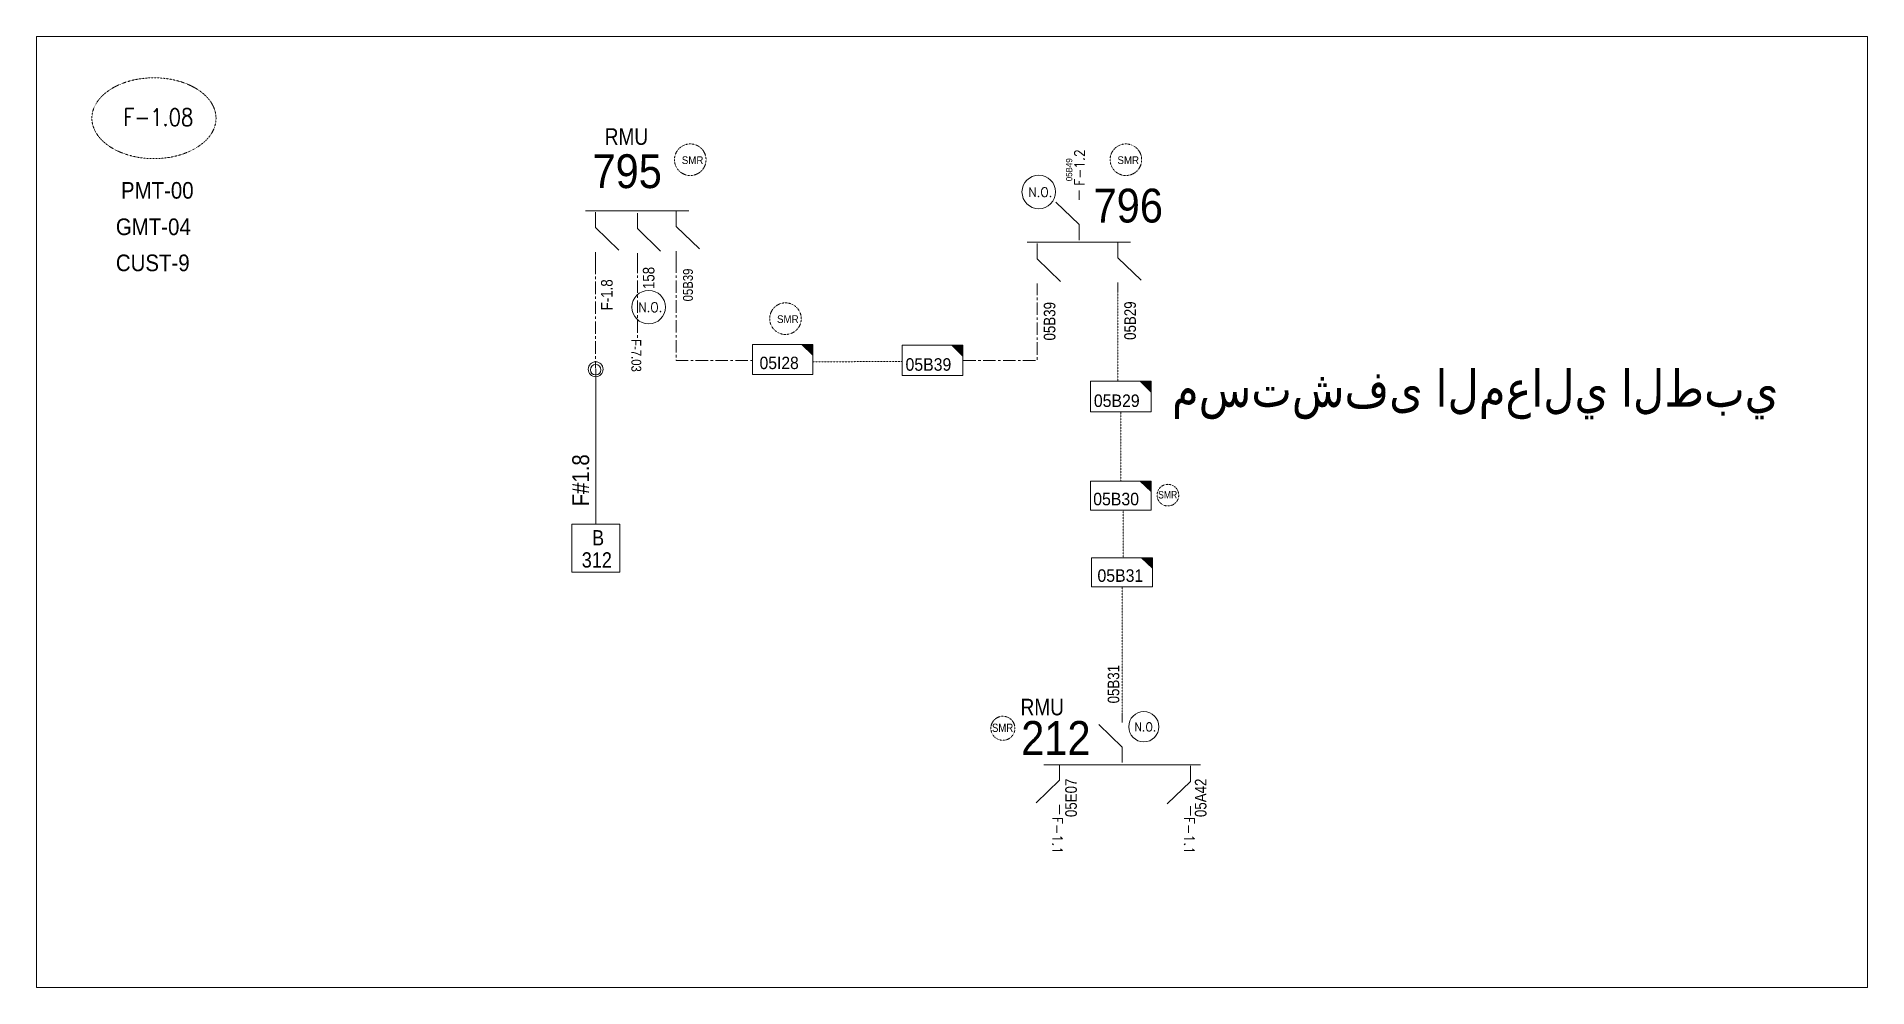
# Model space of a CAD drawing. Header units: metres. Extents: x 65984 to 144644, y -19036 to 23726.
# Drawn here: x 115227 to 116201, y 10878 to 11383 of the extents above; entities that cross this region are included whole.
import ezdxf
from ezdxf.enums import TextEntityAlignment as Align

# ---------------------------------------------------------------- set-up
doc = ezdxf.new("R2010")
doc.units = ezdxf.units.M
doc.header["$MEASUREMENT"] = 0
doc.linetypes.add('( Center )', pattern=[2, 1.25, -0.25, 0.25, -0.25])
doc.linetypes.add('DGN Style 3', pattern=[0.013877, 0, -0.013877])
doc.layers.get('0').update_dxf_attribs({"color": 95, "lineweight": 40})
for name, color, linetype, lineweight in [('d_eos', 111, 'Continuous', 40), ('d_eos no', 121, 'Continuous', 40), ('d_switch', 95, 'Continuous', 40), ('d_tf no', 6, 'Continuous', 40), ('d_ug cable', 95, 'Continuous', 40), ('d_ug main line', 95, 'Continuous', 40), ('FDR  1  05', 172, 'Continuous', 40), ('fedr no', 95, 'Continuous', 40), ('GRID STATION 01', 7, 'Continuous', 40), ('Level 37', 7, 'Continuous', 0), ('O H MAIN FEEDER', 4, 'Continuous', 100), ('SW N O', 114, 'Continuous', 30)]:
    doc.layers.add(name, color=color, linetype=linetype, lineweight=lineweight)
doc.styles.add('Style-Arial', font='arial.ttf')
doc.styles.add('Style-ENGINEERING', font='ENGINEERING.shx')
doc.styles.add('Style-msdefault', font='msdefault.shx')
doc.styles.add('Style-STANDARD', font='STANDARD.shx')

msp = doc.modelspace()

# ---------------------------------------------------------------- texts
at = {"layer": 'd_eos no', "color": 2, "linetype": 'Continuous', "lineweight": 13, "style": 'Style-Arial', "width": 0.88}
for s, p in [('795', (115522.62, 11320.63)), ('796', (115789.25, 11302.33)), ('212', (115750.74, 11019.23))]:
    msp.add_text(s, height=18, dxfattribs=at).set_placement(p, align=Align.TOP_LEFT)
at = {"layer": 'd_eos no', "color": 7, "linetype": 'Continuous', "lineweight": 13, "style": 'Style-Arial', "width": 0.88}
for s, height, p in [('PMT-00', 8.843, (115271.72, 11305.86)), ('GMT-04', 8.843, (115269.02, 11286.48)), ('CUST-9', 8.843, (115269.02, 11267.3)), ('مستشفى المعالي الطبي', 19.7681, (115830.98, 11206.09))]:
    msp.add_text(s, height=height, dxfattribs=at).set_placement(p, align=Align.TOP_LEFT)
at = {"layer": 'd_switch', "color": 7, "linetype": 'Continuous', "lineweight": 13, "style": 'Style-ENGINEERING', "width": 0.857143}
for s, p in [('F-1.8', (115533.33, 11237.62)), ('158', (115555.6, 11248.94))]:
    msp.add_text(s, height=6.174, rotation=90, dxfattribs=at).set_placement(p)
at = {"layer": 'd_switch', "color": 7, "linetype": 'Continuous', "lineweight": 13, "width": 0.857143}
for s, height, rotation, style, p in [('05B39', 5.255, 90.00037, 'Style-msdefault', (115570.78, 11242.41)), ('05B39', 6.174, 90, 'Style-ENGINEERING', (115762.76, 11221.59)), ('05B29', 6.174, 90, 'Style-ENGINEERING', (115805.6, 11221.92)), ('05B31', 6.174, 90, 'Style-ENGINEERING', (115796.76, 11028.61)), ('05E07', 6.174, 90, 'Style-ENGINEERING', (115774.17, 10968.16)), ('05A42', 6.174, 90, 'Style-ENGINEERING', (115843.15, 10968.16))]:
    msp.add_text(s, height=height, rotation=rotation, dxfattribs=dict(at, style=style)).set_placement(p, align=Align.TOP_LEFT)
at = {"layer": 'd_switch', "color": 2, "linetype": 'Continuous', "lineweight": 30, "style": 'Style-msdefault', "width": 0.857143}
msp.add_text('F-7.03', height=5.255, rotation=270, dxfattribs=at).set_placement((115548.57, 11222.32), align=Align.TOP_LEFT)
at = {"layer": 'd_tf no', "color": 1, "linetype": 'Continuous', "lineweight": 40, "style": 'Style-msdefault', "width": 0.945946}
for p in [(115570.15, 11319.53), (115801.95, 11319.53), (115620.82, 11235)]:
    msp.add_text('SMR', height=4.09, dxfattribs=at).set_placement(p, align=Align.TOP_LEFT)
at = {"layer": 'd_tf no', "color": 7, "linetype": 'Continuous', "lineweight": 13, "style": 'Style-msdefault', "width": 0.945946}
msp.add_text('05B49', height=3.33, rotation=90, dxfattribs=at).set_placement((115774.56, 11306.31), align=Align.TOP_LEFT)
at = {"layer": 'd_tf no', "color": 2, "linetype": 'Continuous', "lineweight": 13, "style": 'Style-msdefault', "width": 0.945946}
for s, height, p in [('05I28', 6.593, (115611.52, 11212.98)), ('05B30', 6.66, (115789.07, 11140.61))]:
    msp.add_text(s, height=height, dxfattribs=at).set_placement(p, align=Align.TOP_LEFT)
at = {"layer": 'd_tf no', "color": 98, "linetype": 'Continuous', "lineweight": 13, "style": 'Style-msdefault', "width": 0.945946}
for s, p in [('05B39', (115689.19, 11212.17)), ('05B29', (115789.41, 11192.9)), ('05B31', (115791.32, 11099.91))]:
    msp.add_text(s, height=6.66, dxfattribs=at).set_placement(p, align=Align.TOP_LEFT)
at = {"layer": 'fedr no', "color": 6, "linetype": 'Continuous', "lineweight": 13, "style": 'Style-STANDARD', "width": 0.909091}
msp.add_text('F-1.08', height=9.19, dxfattribs=at).set_placement((115291.57, 11340.34), align=Align.MIDDLE_CENTER)
at = {"layer": 'fedr no', "color": 2, "linetype": 'Continuous', "lineweight": 40, "insert": (115781.79, 11313.56), "char_height": 5.293, "attachment_point": 5, "rotation": 90, "style": 'Style-STANDARD'}
msp.add_mtext('F-1.2', dxfattribs=at)
at = {"layer": 'fedr no', "color": 121, "linetype": 'Continuous', "lineweight": 40, "char_height": 5.411, "attachment_point": 5, "rotation": 270, "style": 'Style-STANDARD'}
for insert in [(115770.05, 10958.33), (115840.2, 10958.33)]:
    msp.add_mtext('F-1.1', dxfattribs=dict(at, insert=insert))
at = {"layer": 'GRID STATION 01', "color": 98, "linetype": 'Continuous', "lineweight": 13, "style": 'Style-msdefault', "width": 0.9}
msp.add_text('F#1.8', height=9, rotation=90, dxfattribs=at).set_placement((115511.85, 11133.38), align=Align.TOP_LEFT)
at = {"layer": 'GRID STATION 01', "color": 98, "linetype": 'Continuous', "lineweight": 13, "style": 'Style-msdefault', "width": 0.888889}
for s, p in [('B', (115522.4, 11120.74)), ('312', (115516.9, 11108.96))]:
    msp.add_text(s, height=8.1, dxfattribs=at).set_placement(p, align=Align.TOP_LEFT)
at = {"layer": 'Level 37', "color": 2, "linetype": 'Continuous', "lineweight": 13, "style": 'Style-msdefault', "width": 0.86}
for p in [(115552.22, 11334.46), (115773.5, 11031.07)]:
    msp.add_text('RMU', height=8.82, rotation=0.00037, dxfattribs=at).set_placement(p, align=Align.TOP_RIGHT)
at = {"layer": 'Level 37', "color": 1, "linetype": 'Continuous', "lineweight": 13, "ltscale": 0.845317, "style": 'Style-msdefault', "width": 0.86}
msp.add_text('SMR', height=3.984, rotation=0.00037, dxfattribs=at).set_placement((115833.78, 11141.57), align=Align.TOP_RIGHT)
at = {"layer": 'Level 37', "color": 1, "linetype": 'Continuous', "lineweight": 13, "ltscale": 0.939241, "style": 'Style-msdefault', "width": 0.86}
msp.add_text('SMR', height=4.427, rotation=0.00037, dxfattribs=at).set_placement((115746.51, 11017.85), align=Align.TOP_RIGHT)

# ---------------------------------------------------------------- blocks, each defined once
blk = doc.blocks.new('TF_8')
at = {"color": 0, "linetype": 'ByBlock', "lineweight": -2}
blk.add_line((6.3, 4.95), (9.9, 1.35), dxfattribs=at)
blk.add_3dface([(-10.1, 4.95), (9.9, 4.95), (9.9, -5.05), (-10.1, -5.05)], dxfattribs=at)
blk = doc.blocks.new('exist.us-1000kva')
at = {"color": 0, "linetype": 'ByBlock', "lineweight": -2, "flags": 128}
blk.add_lwpolyline([(40, 12.9), (32.8, 20), (40, 20)], close=True, dxfattribs=at)
at = {"color": 0, "linetype": 'ByBlock', "lineweight": -2, "extrusion": (0, 0, -1)}
blk.add_solid([(-40, 12.9), (-32.8, 20), (-40, 20)], dxfattribs=at)
at = {"color": 0, "linetype": 'ByBlock', "lineweight": -2, "xscale": 2, "yscale": 2}
blk.add_blockref('TF_8', (20.2, 10.1), dxfattribs=at)
blk = doc.blocks.new('*U893')
at = {"layer": 'SW N O', "color": 3, "lineweight": 13}
blk.add_circle((0, 0), 16.8, dxfattribs=at)
at = {"layer": 'SW N O', "color": 3, "lineweight": 13, "style": 'Style-STANDARD'}
blk.add_text('N.O.', height=9.6, dxfattribs=at).set_placement((1.7, -0.2), align=Align.MIDDLE_CENTER)

# ---------------------------------------------------------------- linework, layer by layer
at = {"layer": 'd_eos', "color": 2, "linetype": 'Continuous', "lineweight": 13, "ltscale": 1.126034}
for p, q in [((115781.5, 11296.35), (115781.5, 11301.33)), ((115518.9, 11290.48), (115573.98, 11290.48)), ((115567.15, 11290.48), (115567.15, 11282.28)), ((115781.5, 11283.22), (115769.15, 11295.21)), ((115524.3, 11289.83), (115524.3, 11281.63)), ((115524.31, 11281.63), (115536.66, 11269.64)), ((115546.5, 11289.29), (115546.5, 11281.09)), ((115546.51, 11281.09), (115558.86, 11269.1)), ((115567.15, 11282.28), (115579.5, 11270.29)), ((115781.5, 11275.01), (115781.5, 11283.22)), ((115753.9, 11273.82), (115808.98, 11273.82)), ((115759.3, 11273.17), (115759.3, 11264.96)), ((115802.15, 11273.82), (115802.15, 11265.62)), ((115524.3, 11268.5), (115524.31, 11263.52)), ((115546.5, 11267.96), (115546.5, 11262.97)), ((115567.15, 11269.15), (115567.15, 11264.17)), ((115759.31, 11264.96), (115771.66, 11252.98)), ((115802.15, 11265.62), (115814.5, 11253.63)), ((115759.3, 11251.83), (115759.31, 11246.85)), ((115802.15, 11252.49), (115802.15, 11247.5)), ((115804.39, 11018.51), (115804.39, 11023.49)), ((115804.39, 11005.38), (115792.03, 11017.37)), ((115804.39, 10997.18), (115804.39, 11005.38)), ((115846.23, 10995.98), (115762.82, 10995.98)), ((115771.1, 10995.98), (115771.1, 10987.78)), ((115840.83, 10995.33), (115840.83, 10987.13)), ((115771.1, 10987.78), (115758.75, 10975.79)), ((115840.83, 10987.13), (115828.48, 10975.14)), ((115771.1, 10974.65), (115771.1, 10969.67)), ((115840.83, 10974), (115840.83, 10969.02))]:
    msp.add_line(p, q, dxfattribs=at)
at = {"layer": 'd_ug cable', "color": 98, "linetype": 'Continuous', "lineweight": 13}
msp.add_line((115524.38, 11123.89), (115524.38, 11206.46), dxfattribs=at)
at = {"layer": 'd_ug cable', "color": 98, "linetype": 'DGN Style 3', "lineweight": 13}
for p, q in [((115803.74, 11146.81), (115803.74, 11183.68)), ((115804.39, 11090.64), (115804.39, 11023.49))]:
    msp.add_line(p, q, dxfattribs=at)
at = {"layer": 'd_ug cable', "color": 98, "linetype": 'DGN Style 3', "lineweight": 13, "flags": 128}
for points in [[(115802.15, 11251.22), (115802.15, 11199.66)], [(115639.87, 11210.3), (115687.32, 11210.38)], [(115804.98, 11131.45), (115804.98, 11106.01)]]:
    msp.add_lwpolyline(points, dxfattribs=at)
at = {"layer": 'd_ug cable', "color": 2, "linetype": 'DGN Style 3', "lineweight": 13}
for centre, radius in [((115574.65, 11317.73), 8.4), ((115806.45, 11317.73), 8.4), ((115625.32, 11233.21), 8.4), ((115828.81, 11139.35), 5.76), ((115741, 11015.38), 6.4)]:
    msp.add_circle(centre, radius, dxfattribs=at)
at = {"layer": 'd_ug main line', "color": 98, "linetype": '( Center )', "lineweight": 13, "ltscale": 5.292, "flags": 128}
for points in [[(115524.31, 11263.52), (115524.31, 11206.9)], [(115567.15, 11264.17), (115567.15, 11211.04), (115608.59, 11211.04)], [(115719.94, 11211.04), (115759.31, 11211.04), (115759.31, 11251.99)]]:
    msp.add_lwpolyline(points, dxfattribs=at)
at = {"layer": 'd_ug main line', "color": 22, "linetype": '( Center )', "lineweight": 13, "ltscale": 5.292, "flags": 128}
msp.add_lwpolyline([(115546.5, 11264.1), (115546.5, 11222.69)], dxfattribs=at)
at = {"layer": 'fedr no', "color": 82, "linetype": 'DGN Style 3', "lineweight": 13, "true_color": 0x1dc70e}
msp.add_ellipse((115289.29, 11339.8), major_axis=(33.02, 0), ratio=0.651175, dxfattribs=at)
at = {"layer": 'GRID STATION 01', "color": 98, "lineweight": 13, "ltscale": 0.379284, "flags": 128}
msp.add_lwpolyline([(115537.15, 11123.89), (115511.61, 11123.89), (115511.61, 11098.34), (115537.15, 11098.34)], close=True, dxfattribs=at)
at = {"layer": 'O H MAIN FEEDER', "color": 140, "linetype": 'Continuous', "lineweight": 13, "flags": 128}
msp.add_lwpolyline([(115226.85, 11383.18), (116200.99, 11383.18), (116200.99, 10877.6), (115226.85, 10877.6)], close=True, dxfattribs=at)
at = {"layer": 'O H MAIN FEEDER', "color": 98, "lineweight": 13, "ltscale": 0.87895}
for centre, radius in [((115524.31, 11206.32), 3.97), ((115524.31, 11206.05), 2.78)]:
    msp.add_circle(centre, radius, dxfattribs=at)

# ---------------------------------------------------------------- block references
at = {"layer": 'FDR  1  05', "color": 2, "linetype": 'Continuous', "lineweight": 13, "rotation": 359.9999999999999}
for p, xscale, yscale, zscale in [((115607.79, 11203.5), 0.8019000000000002, 0.8019000000000002, 0.76049035918201), ((115787.54, 11131.45), 0.81, 0.7681720799818282, 0.7681720799818282)]:
    msp.add_blockref('exist.us-1000kva', p, dxfattribs=dict(at, xscale=xscale, yscale=yscale, zscale=zscale))
at = {"layer": 'FDR  1  05', "color": 98, "linetype": 'Continuous', "lineweight": 13, "xscale": 0.81, "zscale": 0.7681720799818282, "rotation": 359.9999999999999}
for p, yscale in [((115687.32, 11202.96), 0.81), ((115787.54, 11183.68), 0.81), ((115788.19, 11090.65), 0.7681720799818282)]:
    msp.add_blockref('exist.us-1000kva', p, dxfattribs=dict(at, yscale=yscale))
at = {"layer": 'SW N O', "color": 3, "lineweight": 13}
for p, xscale, yscale, zscale in [((115760.09, 11300.6), 0.5311250343759859, 0.5311250343759859, 0.5311250343759859), ((115552.54, 11239.34), 0.5311250343759859, 0.5311250343759859, 0.5311250343759859), ((115815.98, 11016.19), 0.4780125309383873, 0.4780125309383873, 0.4780125309383873)]:
    msp.add_blockref('*U893', p, dxfattribs=dict(at, xscale=xscale, yscale=yscale, zscale=zscale))

msp.set_redraw_order([(e.dxf.handle, doc.entitydb.next_handle()) for e in msp.query("TEXT MTEXT ATTDEF DIMENSION ARC_DIMENSION")])  # texts and dimensions are drawn at this point

doc.saveas('drawing.dxf')
